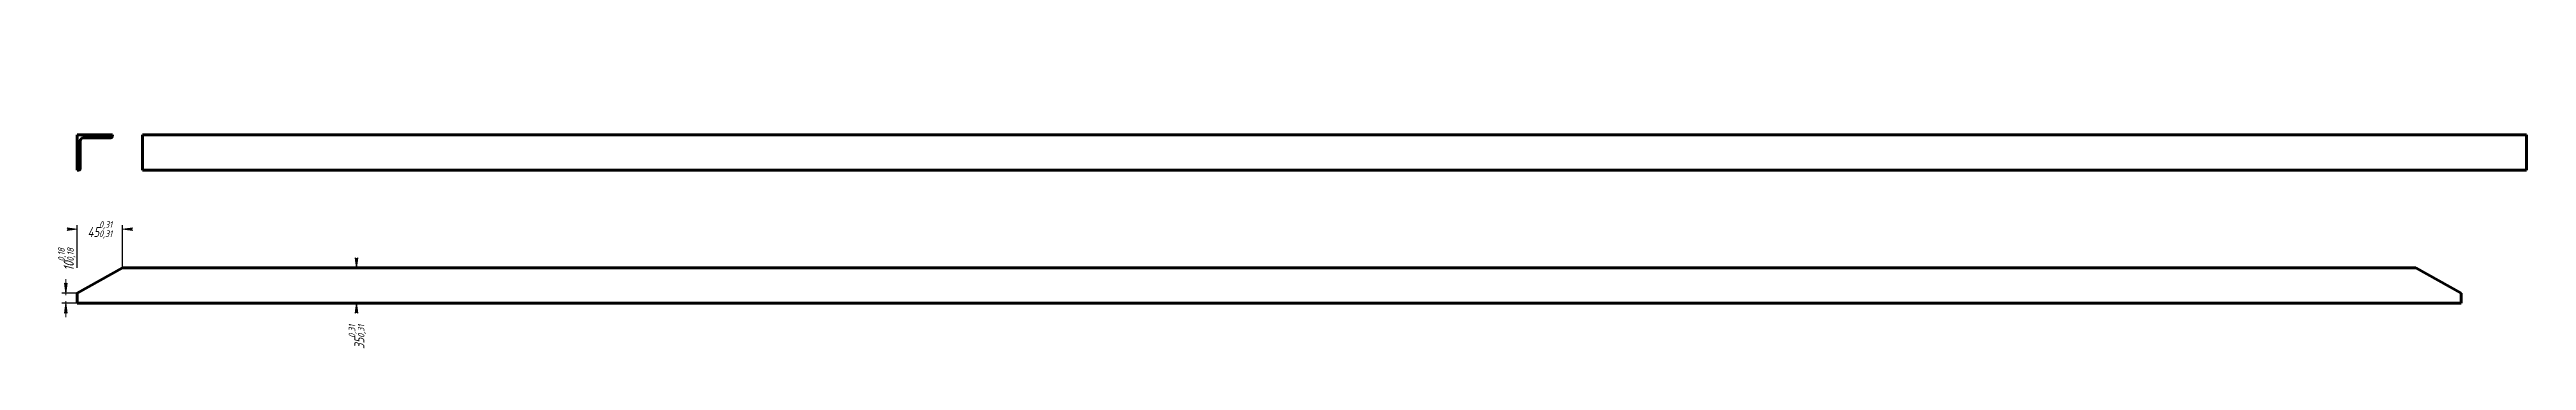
# Model space of a CAD drawing. Header units: millimetres. Extents: x -530 to 5503, y -3122 to 297.
# Drawn here: x -530 to 700, y -203 to -49 of the extents above; entities that cross this region are included whole.
import ezdxf

# ---------------------------------------------------------------- set-up
doc = ezdxf.new("R2010")
doc.units = ezdxf.units.MM
doc.linetypes.add('K5LT_BASIC', pattern=[0])
doc.linetypes.add('K5LT_THIN', pattern=[0])
doc.layers.add('Системный слой', color=7, linetype='Continuous')
doc.layers.add('Системный слой (1)', color=7, linetype='Continuous', true_color=0x909090)
doc.styles.add('KDIMTEXTSTYLE', font='GOST_AU.SHX', dxfattribs={"width": 0.96, "oblique": 15, "height": 5})
doc.dimstyles.new('KDIMSTYLE (0.50)', dxfattribs={"dimtxt": 5, "dimasz": 1, "dimexe": 2, "dimexo": 0, "dimgap": 1, "dimtad": 1, "dimlfac": 2, "dimtxsty": 'KDIMTEXTSTYLE', "dimsah": 1, "dimcen": 0, "dimdle": 1, "dimadec": 0, "dimazin": 0, "dimtfac": 0.667, "dimtmove": 0, "dimatfit": 3, "dimfxl": 1, "dimtvp": 1, "dimtolj": 1, "dimtzin": 0, "dimarcsym": 0})

msp = doc.modelspace()

# ---------------------------------------------------------------- blocks, each defined once
blk = doc.blocks.new('KDIMARROW_01')
at = {"layer": 'Системный слой'}
blk.add_hatch(color=0, dxfattribs=at).paths.add_polyline_path([(-5, -0.7), (0, 0), (-5, 0.7), (-4.5, 0)])
at = {"layer": 'Системный слой', "color": 0, "linetype": 'K5LT_THIN', "lineweight": 18}
for p, q in [((-4.5, 0), (-5, 0.7)), ((-5, 0.7), (0, 0)), ((0, 0), (-5, -0.7)), ((-5, -0.7), (-4.5, 0))]:
    blk.add_line(p, q, dxfattribs=at)
at = {"layer": 'Системный слой (1)', "color": 0, "linetype": 'K5LT_THIN', "lineweight": 18}
blk.add_line((0, 0), (-1, 0), dxfattribs=at)
blk = doc.blocks.new('KDIMARROW_02')
at = {"layer": 'Системный слой'}
blk.add_hatch(color=0, dxfattribs=at).paths.add_polyline_path([(4.5, 0), (5, 0.7), (0, 0), (5, -0.7)])
at = {"layer": 'Системный слой', "color": 0, "linetype": 'K5LT_THIN', "lineweight": 18}
for p, q in [((5, 0.7), (0, 0)), ((0, 0), (5, -0.7)), ((0, 0), (7, 0)), ((4.5, 0), (5, 0.7)), ((5, -0.7), (4.5, 0))]:
    blk.add_line(p, q, dxfattribs=at)
at = {"layer": 'Системный слой (1)', "color": 0, "linetype": 'K5LT_THIN', "lineweight": 18}
blk.add_line((0, 0), (-1, 0), dxfattribs=at)

# ---------------------------------------------------------------- dimensions: what is measured, and where the dimension line sits
at = {"layer": 'Системный слой (1)', "color": 7}
msp.add_linear_dim(base=(-516.7684, -137.9167), p1=(-494.2684, -157.1452), p2=(-516.7684, -157.1452), location=(-505.5184, -137.9167), dimstyle='KDIMSTYLE (0.50)', override={"dimexo": 0, "dimpost": '\\H5.0;\\W0.965;\\Q15;<>\\H0.65x;\\S0,31^0,31;\\H1.5x;', "dimblk1": 'KDIMARROW_01', "dimblk2": 'KDIMARROW_01', "dimse1": 0, "dimse2": 0, "dimclrt": 7, "dimtolj": 1}, dxfattribs=at).render()
for base, p1, p2, location, override in [((-522.349, -169.6452), (-516.7684, -174.6452), (-516.7684, -169.6452), (-522.349, -152.9378), {"dimexo": 0, "dimpost": '\\H5.0;\\W0.965;\\Q15;<>\\H0.65x;\\S0,18^0,18;\\H1.5x;', "dimblk1": 'KDIMARROW_02', "dimblk2": 'KDIMARROW_02', "dimse1": 0, "dimse2": 0, "dimclrt": 7, "dimtolj": 1}), ((-377.9983, -174.6452), (-377.9983, -157.1452), (-377.9983, -174.6452), (-377.9983, -191.3614), {"dimexo": 0, "dimpost": '\\H5.0;\\W0.965;\\Q15;<>\\H0.65x;\\S0,31^0,31;\\H1.5x;', "dimblk1": 'KDIMARROW_01', "dimblk2": 'KDIMARROW_01', "dimse1": 0, "dimse2": 0, "dimclrt": 7, "dimtolj": 1})]:
    msp.add_linear_dim(base=base, p1=p1, p2=p2, angle=90, location=location, dimstyle='KDIMSTYLE (0.50)', override=override, dxfattribs=at).render()

# ---------------------------------------------------------------- linework, layer by layer
at = {"layer": 'Системный слой (1)', "color": 5, "linetype": 'K5LT_BASIC', "lineweight": 60, "true_color": 0x0000ff}
for p, q in [((-516.7684, -91.1452), (-516.7684, -108.6452)), ((-511.7684, -91.1452), (-516.7684, -91.1452)), ((-515.2684, -107.8952), (-515.2684, -94.1452)), ((-513.7684, -92.6452), (-511.7684, -92.6452)), ((-499.2684, -91.1452), (-511.7684, -91.1452)), ((-511.7684, -92.6452), (-511.7684, -91.1452)), ((-500.0184, -92.6452), (-511.7684, -92.6452)), ((-499.2684, -91.8952), (-499.2684, -91.1452)), ((-484.2684, -108.6452), (-484.2684, -91.1452)), ((699.7316, -91.1452), (-484.2684, -91.1452)), ((699.7316, -91.1452), (699.7316, -108.6452)), ((-516.7684, -108.6452), (-516.0184, -108.6452)), ((699.7316, -108.6452), (-484.2684, -108.6452)), ((-516.7684, -169.6452), (-494.2684, -157.1452)), ((644.7316, -157.1452), (-494.2684, -157.1452)), ((644.7316, -157.1452), (667.2316, -169.6452)), ((-516.7684, -174.6452), (-516.7684, -169.6452)), ((667.2316, -169.6452), (667.2316, -174.6452)), ((667.2316, -174.6452), (-516.7684, -174.6452))]:
    msp.add_line(p, q, dxfattribs=at)
for centre, radius, start, end in [((-513.7684, -94.1452), 1.5, 90, 180), ((-500.0184, -91.8952), 0.75, 270, 0), ((-516.0184, -107.8952), 0.75, 270, 0)]:
    msp.add_arc(centre, radius, start, end, dxfattribs=at)

msp.set_redraw_order([(e.dxf.handle, doc.entitydb.next_handle()) for e in msp.query("TEXT MTEXT ATTDEF DIMENSION ARC_DIMENSION")])  # texts and dimensions are drawn at this point

doc.saveas('drawing.dxf')
